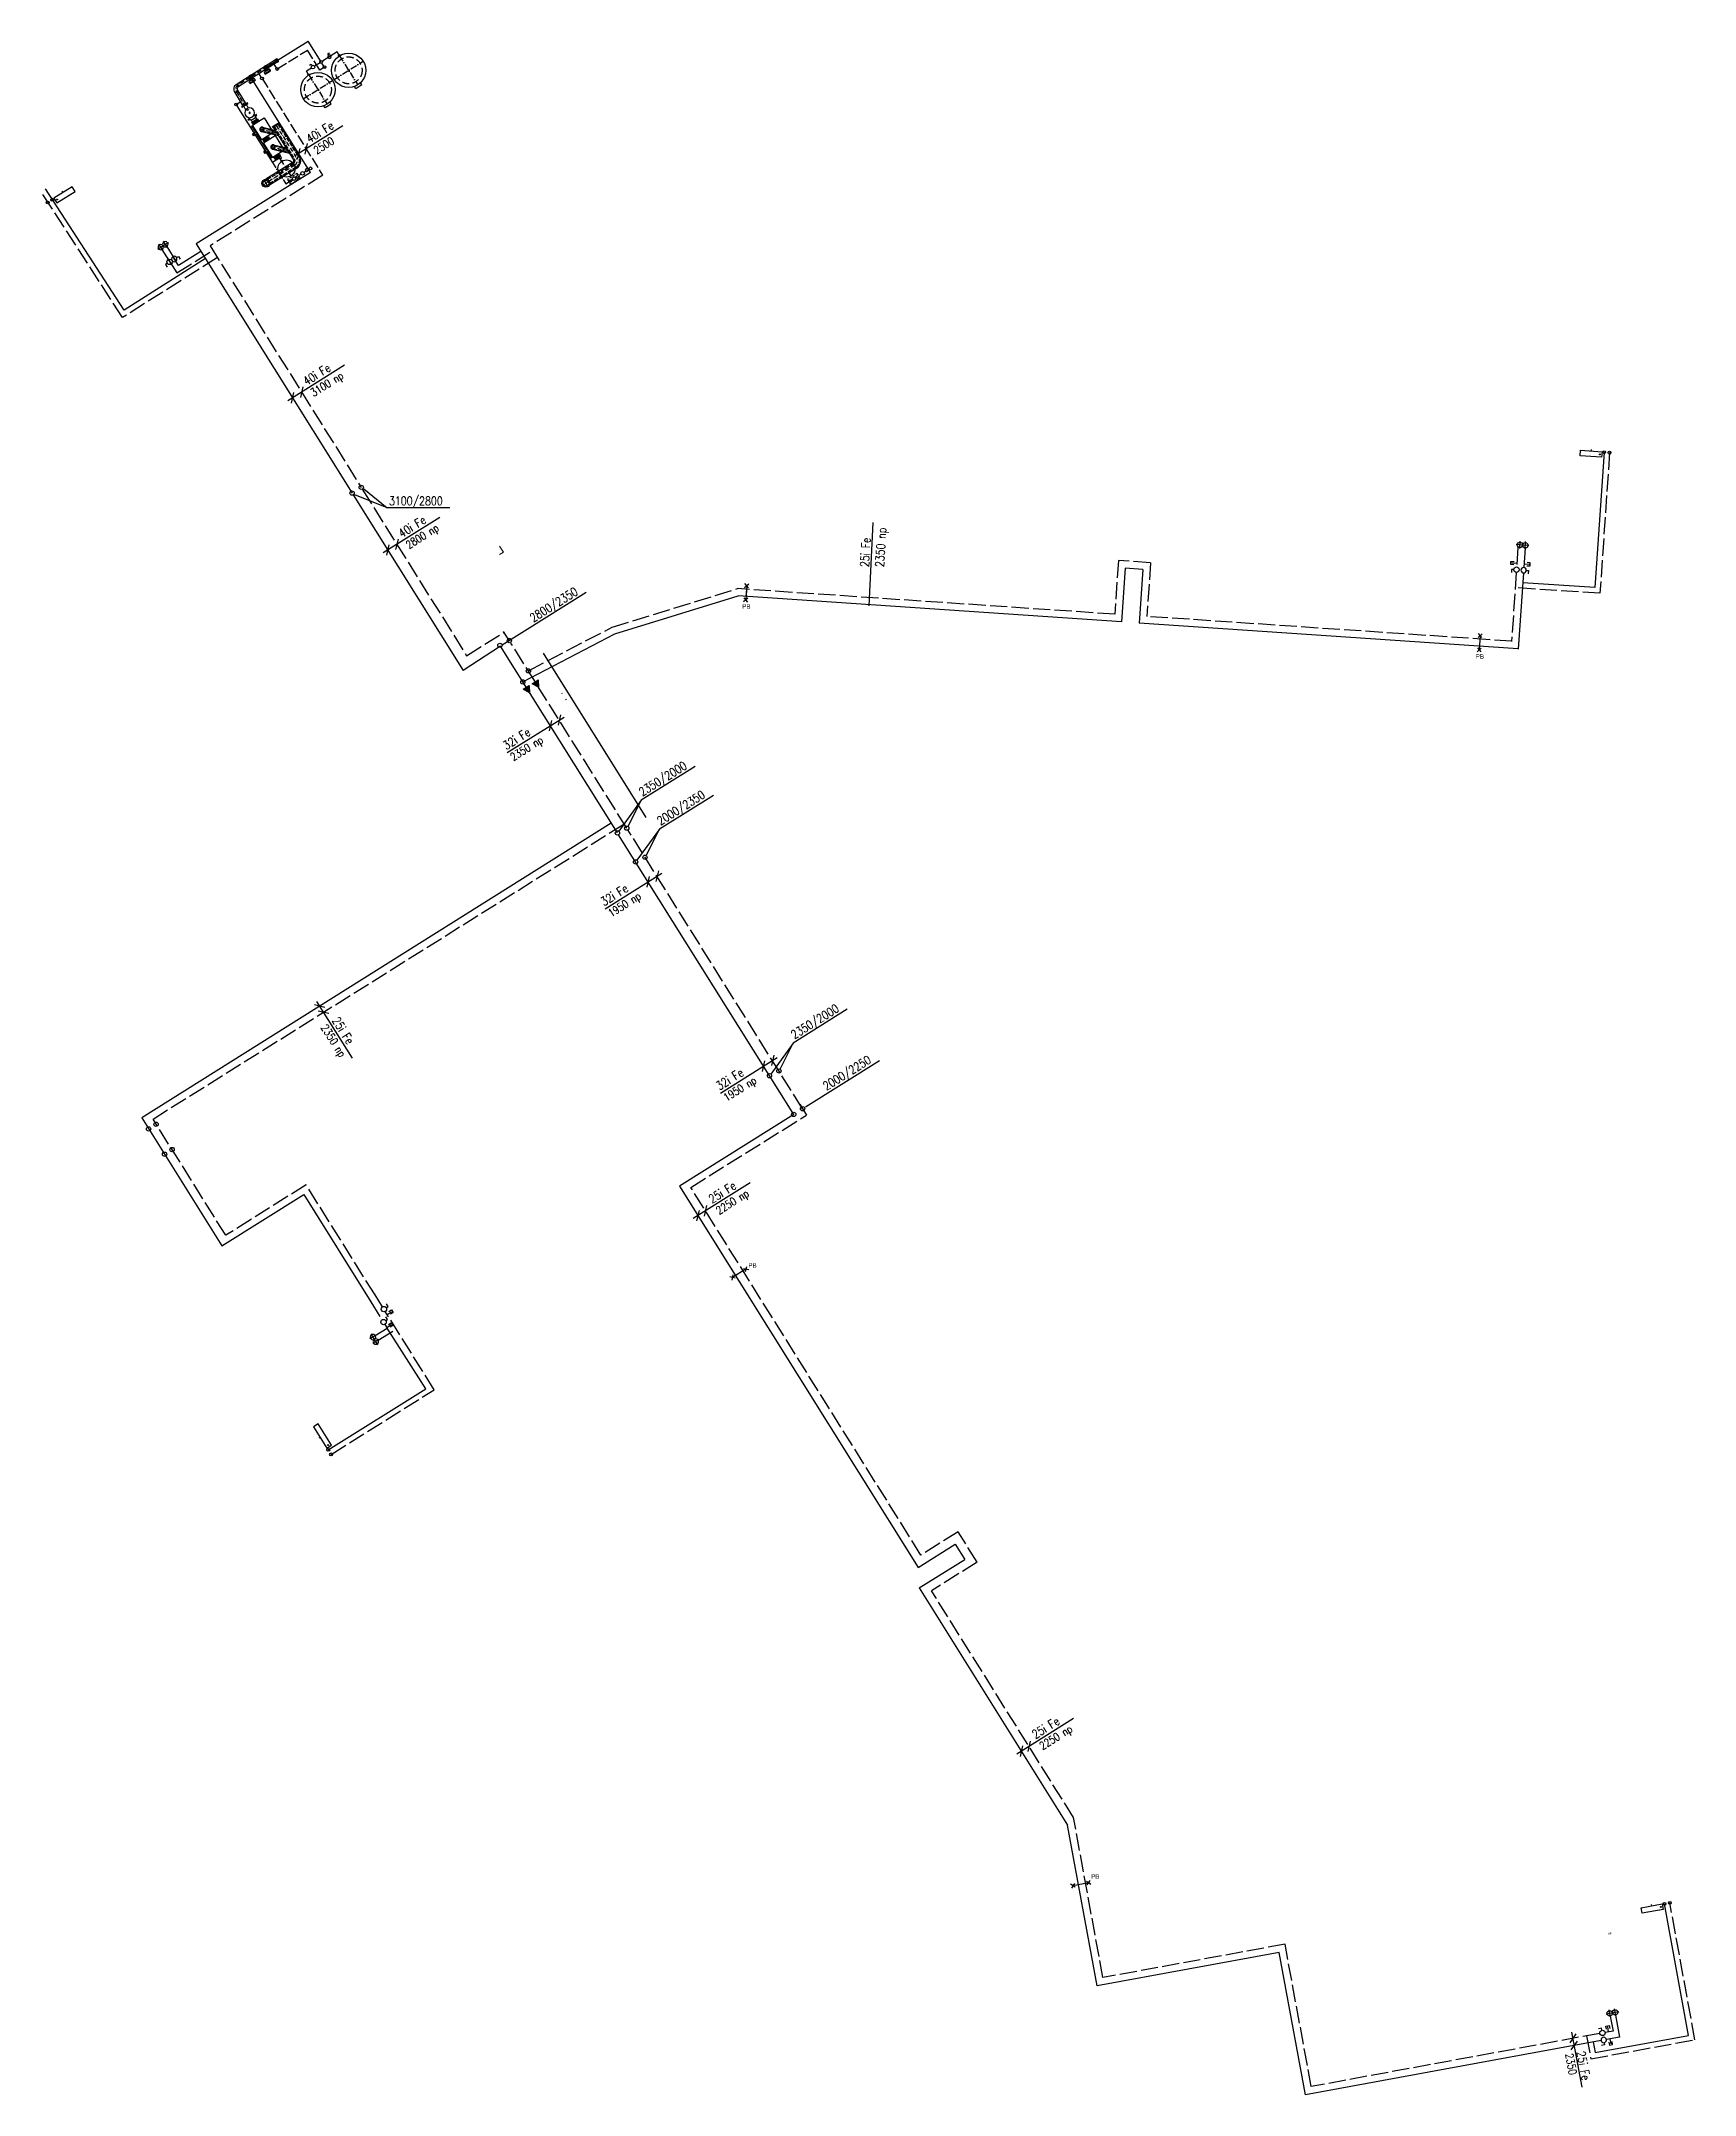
# Model space of a CAD drawing. Header units: millimetres. Extents: x -31076 to 15005, y 8975 to 66189.
import ezdxf
from ezdxf.enums import TextEntityAlignment as Align

# ---------------------------------------------------------------- set-up
doc = ezdxf.new("R2010")
doc.units = ezdxf.units.MM
for name, pattern in [('ACAD_ISO02W100', [15, 12, -3]), ('ACAD_ISO10W100', [18.5, 12, -3, 0.5, -3]), ('ČÁRKOVANÁ', [19.05, 12.7, -6.35])]:
    doc.linetypes.add(name, pattern=pattern)
for name, color, linetype, lineweight in [('-UNDERLAY_A-AREA-____-OTLN', 252, 'Continuous', 25), ('-UNDERLAY_I-WALL-____-OTLN', 252, 'Continuous', 9), ('-UNDERLAY_S-STRS-____-IDEN', 252, 'Continuous', 5)]:
    doc.layers.add(name, color=color, linetype=linetype, lineweight=lineweight)
for name, color, linetype in [('0UT_ARMATURY', 4, 'Continuous'), ('0UT_armatury závitové', 4, 'Continuous'), ('0UT_cerpadla', 4, 'Continuous'), ('0UT_DN_DN', 4, 'Continuous'), ('0UT_DN_kota', 4, 'Continuous'), ('0UT_DN_vyska', 4, 'Continuous'), ('0UT_LOMY_POTRUBI', 4, 'Continuous'), ('0UT_OT', 4, 'Continuous'), ('0UT_PB', 4, 'Continuous'), ('0UT_popis_UT_cara', 4, 'Continuous'), ('0UT_popis_UT_text', 4, 'Continuous'), ('0UT_POTRUBI', 4, 'Continuous'), ('0UT_POTRUBI_2CARA', 4, 'Continuous'), ('0UT_POTRUBI_2CARA_OSY', 4, 'ACAD_ISO10W100'), ('0ut_potrubi_redukce', 4, 'Continuous'), ('0UT_PRIRUBY', 4, 'Continuous'), ('0UT_STOUPACKY_ZNACKY', 4, 'Continuous'), ('0UT_SV', 4, 'ACAD_ISO10W100'), ('0UT_SV_upravena', 4, 'ACAD_ISO10W100'), ('0UT_TECHNOLOGIE', 4, 'Continuous'), ('0UT_VETEV_TUV', 4, 'Continuous'), ('0UT_VKL_BOD', 4, 'Continuous'), ('0UT_větev_T1_OT', 4, 'Continuous'), ('0UT_větev_T2', 4, 'Continuous')]:
    doc.layers.add(name, color=color, linetype=linetype)
doc.styles.add('Arial', font='arial.ttf', dxfattribs={"height": 50})
doc.styles.add('kačenka', font='romans.shx', dxfattribs={"width": 0.6})
doc.styles.add('POPISTELES', font='romans.shx', dxfattribs={"width": 0.8, "height": 100})
doc.styles.add('ROMANS', font='romans.shx', dxfattribs={"width": 0.7})

msp = doc.modelspace()

# ---------------------------------------------------------------- texts
at = {"layer": '-UNDERLAY_S-STRS-____-IDEN', "insert": (12585, 13493), "char_height": 50, "width": 115.84, "attachment_point": 1, "line_spacing_factor": 0.941778, "style": 'Arial'}
msp.add_mtext('UP', dxfattribs=at)
at = {"layer": '0UT_DN_DN', "style": 'ROMANS', "width": 0.8}
for s, rotation, p in [('40i Fe', 32.0612, (-23553, 63274)), ('40i Fe', 32.0612, (-23638, 56522)), ('40i Fe', 32.0612, (-20982, 52283)), ('32i Fe', 32.0612, (-18074, 46374)), ('32i Fe', 32.0612, (-15350, 42024)), ('25i Fe', 302.0612, (-23041, 38870)), ('32i Fe', 32.0612, (-12135, 36891)), ('25i Fe', 32.0612, (-12341, 33741)), ('25i Fe', 32.0612, (-3330, 18825))]:
    msp.add_text(s, height=240, rotation=rotation, dxfattribs=at).set_placement(p, align=Align.BOTTOM_LEFT)
msp.add_text('25i Fe', height=240, rotation=280.4271, dxfattribs=at).set_placement((11708, 10171))
at = {"layer": '0UT_DN_vyska', "style": 'ROMANS', "width": 0.8}
for s, rotation, p in [('2500', 32.0612, (-23395, 63026)), ('3100 np', 32.0612, (-23480, 56274)), ('2800 np', 32.0612, (-20825, 52034)), ('2350 np', 32.0612, (-17917, 46126)), ('1950 np', 32.0612, (-15192, 41775)), ('2350 np', 302.0612, (-23290, 38713)), ('1950 np', 32.0612, (-11977, 36643)), ('2250 np', 32.0612, (-12184, 33492)), ('2250 np', 32.0612, (-3172, 18576)), ('2350', 280.4271, (11391, 10112))]:
    msp.add_text(s, height=220, rotation=rotation, dxfattribs=at).set_placement(p)
at = {"layer": '0UT_PB', "style": 'Arial', "width": 0.8}
for p in [(-11425, 50339), (9013, 48948), (-11253, 31981), (-1702, 14958)]:
    msp.add_text('PB', height=125, dxfattribs=at).set_placement(p, align=Align.BOTTOM_CENTER)
at = {"layer": '0UT_popis_UT_text', "style": 'POPISTELES', "width": 0.8}
msp.add_text('3100/2800', height=240, dxfattribs=at).set_placement((-21382, 53186), align=Align.BOTTOM_LEFT)
for s, rotation, p in [('25i Fe', 86.4639, (-7943, 51524)), ('2350 np', 86.4639, (-7524, 51524)), ('2800/2350', 32.0612, (-17324, 49930)), ('2350/2000', 32.0612, (-14287, 45081)), ('2000/2350', 32.0612, (-13781, 44273)), ('2350/2000', 32.0612, (-10050, 38317)), ('2000/2250', 32.0612, (-9154, 36886))]:
    msp.add_text(s, height=240, rotation=rotation, dxfattribs=at).set_placement(p, align=Align.BOTTOM_LEFT)

# ---------------------------------------------------------------- blocks, each defined once
blk = doc.blocks.new('A$C506974BA')
at = {"layer": '0UT_STOUPACKY_ZNACKY', "color": 8, "ltscale": 10}
for p, q in [((-68, 0), (68, 0)), ((0, 68), (0, -68))]:
    blk.add_line(p, q, dxfattribs=at)
at = {"layer": '0UT_STOUPACKY_ZNACKY', "ltscale": 10}
blk.add_circle((0, 0), 50, dxfattribs=at)
blk = doc.blocks.new('A$7E5810112F26AC')
at = {"layer": '0UT_ARMATURY', "ltscale": 40}
for p, q in [((-50, -50), (-90, -50)), ((-90, -50), (-90, -110))]:
    blk.add_line(p, q, dxfattribs=at)
blk.add_circle((0, -50), 50, dxfattribs=at)
blk = doc.blocks.new('A$7E5810F5D28A')
at = {"layer": '0UT_TECHNOLOGIE', "ltscale": 20}
for p, q in [((-540, -100), (-540, 100)), ((-540, 100), (-469, 100)), ((-540, -100), (-469, -100))]:
    blk.add_line(p, q, dxfattribs=at)
at = {"layer": '0UT_TECHNOLOGIE', "linetype": 'ACAD_ISO10W100', "ltscale": 15}
for p, q in [((480, 0), (-480, 0)), ((0, 480), (0, -480))]:
    blk.add_line(p, q, dxfattribs=at)
at = {"layer": '0UT_TECHNOLOGIE', "color": 7}
for p, q in [((480, 17), (505, 17)), ((505, 0), (505, 17)), ((505, 0), (505, -17)), ((505, 0), (505, -17)), ((480, -17), (505, -17))]:
    blk.add_line(p, q, dxfattribs=at)
at = {"layer": '0UT_TECHNOLOGIE', "ltscale": 20}
blk.add_circle((0, 0), 480, dxfattribs=at)
at = {"layer": '0UT_TECHNOLOGIE', "linetype": 'ČÁRKOVANÁ', "ltscale": 15}
blk.add_circle((0, 0), 375, dxfattribs=at)
at = {"layer": '0UT_TECHNOLOGIE', "style": 'POPISTELES', "width": 0.8}
blk.add_text('Vitocell 750 l', height=5, dxfattribs=at).set_placement((4, 0), align=Align.BOTTOM_LEFT)
blk = doc.blocks.new('A$C48D176CD')
at = {"layer": '0UT_cerpadla'}
for p, q in [((-111, 131), (-110, 144)), ((-111, 131), (-111, 131)), ((-111, 131), (-111, 131)), ((-111, 131), (-111, 131)), ((-110, 144), (68, 144)), ((-108, 87), (-107, 87)), ((-107, 87), (-107, 87)), ((-107, 87), (-107, 87)), ((-107, 87), (-107, 87)), ((-92, 87), (-91, 87)), ((-91, 87), (-89, 87)), ((-68, 43), (-70, 43)), ((-70, 23), (-70, 43)), ((-68, 23), (-70, 23)), ((-68, 43), (-68, 43)), ((-68, 43), (-68, 43)), ((-68, 43), (-66, 43)), ((-68, 43), (-68, 43)), ((-68, 43), (-66, 43)), ((-67, 43), (-68, 43)), ((-68, 23), (-68, 23)), ((-68, 23), (-68, 23)), ((-68, 23), (-66, 23)), ((-68, 23), (-66, 23)), ((-68, 23), (-68, 23)), ((-67, 23), (-68, 23)), ((-67, 43), (-58, 43)), ((-67, 23), (-58, 23)), ((-42, 43), (-66, 43)), ((-66, 43), (-66, 43)), ((-66, 23), (-66, 23)), ((-42, 23), (-66, 23)), ((-58, 43), (-58, 43)), ((-58, 23), (-58, 23)), ((-23, 19), (-57, 19)), ((-57, 19), (-57, 12)), ((-57, 15), (-57, 12)), ((-57, 12), (-57, 12)), ((-57, 12), (-57, 12)), ((-57, 7), (-57, 7)), ((-57, 7), (-57, 7)), ((-57, 7), (-57, 5)), ((-57, 7), (-57, 0)), ((-52, 45), (52, 45)), ((-52, 21), (-21, 21)), ((-44, 76), (-45, 87)), ((-44, 76), (44, 76)), ((-43, 76), (-43, 45)), ((-13, 43), (-42, 43)), ((-19, 23), (-42, 23)), ((-33, 0), (-33, 2)), ((-13, 43), (-13, 43)), ((-13, 43), (-13, 43)), ((-13, 43), (-13, 43)), ((2, 31), (-2, 31)), ((21, 21), (52, 21)), ((57, 19), (23, 19)), ((32, 87), (33, 87)), ((43, 76), (43, 45)), ((44, 76), (45, 87)), ((52, 45), (55, 44)), ((52, 21), (55, 22)), ((56, 36), (56, 42)), ((56, 24), (56, 30)), ((57, 19), (57, 12)), ((57, 15), (57, 12)), ((57, 12), (57, 12)), ((57, 12), (57, 12)), ((57, 7), (57, 7)), ((57, 7), (57, 7)), ((57, 7), (57, 5)), ((57, 7), (57, 0)), ((68, 144), (69, 131)), ((69, 131), (69, 131)), ((-33, 0), (-57, 0)), ((-55, 0), (-57, 0)), ((-55, -2), (-55, 0)), ((-37, -12), (-45, -12)), ((-40, -17), (-40, -12)), ((-40, -12), (-40, -12)), ((-34, -17), (-38, -17)), ((-35, -14), (-37, -12)), ((-35, -17), (-35, -12)), ((-26, -17), (-35, -17)), ((-25, -17), (-35, -17)), ((-34, -22), (-34, -17)), ((-20, -22), (-34, -22)), ((-25, -23), (-34, -22)), ((-29, -23), (-29, -35)), ((0, -35), (-29, -35)), ((-24, -17), (-26, -17)), ((-2, -54), (-2, -54)), ((-2, -54), (-2, -54)), ((29, -35), (0, -35)), ((2, -54), (2, -54)), ((2, -54), (2, -54)), ((34, -22), (20, -22)), ((31, -16), (25, -16)), ((25, -23), (34, -22)), ((29, -23), (29, -35)), ((57, 0), (30, 0)), ((45, -1), (30, -1)), ((31, -16), (31, -17)), ((34, -17), (31, -17)), ((34, -22), (34, -17)), ((34, -17), (50, -17)), ((48, -17), (48, -1)), ((50, -1), (48, -1)), ((50, -17), (48, -17)), ((50, -1), (57, 0)), ((50, -17), (50, -1))]:
    blk.add_line(p, q, dxfattribs=at)
at = {"layer": '0UT_cerpadla', "color": 8}
for p, q in [((-110, 131), (-111, 131)), ((-110, 131), (-110, 131)), ((-110, 131), (-110, 131)), ((-91, 131), (-92, 131))]:
    blk.add_line(p, q, dxfattribs=at)
at = {"layer": '0UT_cerpadla'}
blk.add_circle((0, 0), 29.8, dxfattribs=at)
at = {"layer": '0UT_cerpadla', "color": 251}
blk.add_circle((0, 0), 19.5, dxfattribs=at)
at = {"layer": '0UT_cerpadla'}
for centre, radius, start, end in [((-50, 21), 1.5, 270, 18.557), ((50, 21), 1.5, 161.443, 270), ((54, 42), 2, 0, 70), ((54, 24), 2, 290, 0), ((0, -5), 49, 268.0386, 270.0005), ((0, -5), 49, 269.9995, 271.9614)]:
    blk.add_arc(centre, radius, start, end, dxfattribs=at)
for centre, major_axis, ratio, start_param, end_param in [((0, 18), (-56.7, -5.5), 0.999991, 6.22994, 6.318027), ((0, 2), (-56.7, 5.5), 0.999991, 6.247529, 6.335616), ((-30, 87), (-96.1, 0), 0.00001, 2.648757, 2.652493), ((0, 18), (56.7, -5.5), 0.999991, 6.248344, 6.336431), ((0, 2), (56.7, 5.4), 0.999991, 6.231778, 6.319865), ((-11, -38), (-15.6, 0.1), 0.806112, 0.02425, 0.110033), ((-1, -44), (-21.8, 0.6), 0.449249, 1.265035, 1.557154), ((1, -44), (-21.8, -0.6), 0.449249, 1.584438, 1.876557), ((11, -38), (-15.5, -0.1), 0.808697, 3.030501, 3.116561)]:
    blk.add_ellipse(centre, major_axis=major_axis, ratio=ratio, start_param=start_param, end_param=end_param, dxfattribs=at)
at = {"layer": '0UT_cerpadla', "color": 8}
for points in [[(-111, 131), (-111, 131), (-111, 131), (-110, 131)], [(-109, 131), (-110, 131), (-110, 131), (-110, 131)]]:
    blk.add_open_spline(points, degree=3, dxfattribs=at)
at = {"layer": '0UT_cerpadla'}
for points, degree in [([(-108, 87), (-109, 101), (-110, 116), (-111, 131)], 3), ([(-52, 45), (-52, 45), (-53, 45), (-54, 44), (-54, 44), (-55, 44)], 5), ([(-52, 21), (-53, 21), (-54, 22), (-55, 22)], 3), ([(-30, 7), (-30, 7), (-29, 7), (-29, 8)], 3), ([(-12, 43), (-12, 43), (-12, 42), (-12, 42)], 3), ([(61, 87), (57, 87), (50, 87), (42, 87), (33, 87)], 4), ([(69, 131), (68, 116), (67, 101), (66, 87)], 3), ([(66, 87), (66, 87), (66, 87), (66, 87), (66, 87), (66, 87)], 5), ([(-45, -12), (-45, -12), (-45, -12), (-45, -12)], 3), ([(-39, -12), (-39, -12), (-39, -12), (-39, -12)], 3), ([(-34, -12), (-34, -12), (-35, -12), (-35, -12)], 3), ([(-27, -12), (-29, -12), (-32, -12), (-34, -12)], 3), ([(-26, -39), (-27, -37), (-27, -36), (-27, -35)], 3), ([(-24, -23), (-24, -23), (-24, -23), (-24, -23)], 3), ([(-2, -32), (-2, -32), (-2, -32), (-2, -32)], 3), ([(2, -32), (2, -32), (2, -32), (2, -32)], 3), ([(18, -24), (21, -24), (23, -23), (25, -23)], 3), ([(24, -23), (24, -23), (24, -23), (24, -23)], 3), ([(27, -35), (27, -36), (27, -37), (26, -39)], 3)]:
    blk.add_open_spline(points, degree=degree, dxfattribs=at)
at = {"layer": '0UT_cerpadla', "color": 8}
for points, degree, knots in [([(-110, 131), (-110, 131), (-110, 131), (-109, 131), (-109, 131), (-109, 131), (-109, 131), (-109, 131), (-109, 131), (-109, 131), (-108, 131), (-108, 131), (-108, 131), (-107, 131), (-106, 131), (-105, 131), (-105, 131), (-104, 131), (-103, 131), (-100, 131), (-99, 131), (-97, 131), (-96, 131), (-95, 131), (-95, 131), (-94, 131), (-93, 131), (-93, 131), (-92, 131), (-92, 131)], 3, [0, 0, 0, 0, 0.073696, 0.073696, 0.136784, 0.136784, 0.261881, 0.261881, 0.347705, 0.347705, 0.396612, 0.396612, 0.526707, 0.526707, 0.699406, 0.699406, 0.795605, 0.795605, 0.988034, 0.988034, 1.302648, 1.302648, 1.38408, 1.38408, 1.505345, 1.505345, 1.564031, 1.564031, 1.621354, 1.621354, 1.621354, 1.621354]), ([(-109, 131), (-109, 131), (-109, 131), (-109, 131), (-109, 131), (-109, 131)], 3, [-0.03653617, -0.03653617, -0.03653617, -0.03653617, -0.01826815, -0.01826815, 0, 0, 0, 0]), ([(-94, 131), (-96, 131), (-97, 131), (-101, 131), (-103, 131), (-106, 131), (-107, 131), (-109, 131), (-109, 131), (-109, 131)], 3, [-1.631179, -1.631179, -1.631179, -1.631179, -1.179348, -1.179348, -0.815286, -0.815286, -0.451374, -0.451374, 0, 0, 0, 0]), ([(-92, 131), (-92, 131), (-93, 131), (-93, 131), (-93, 131), (-93, 131), (-94, 131), (-94, 131), (-94, 131), (-94, 131), (-94, 131), (-94, 131)], 5, [0, 0, 0, 0, 0, 0, 1.052787, 1.052787, 1.052787, 1.499553, 1.499553, 1.499553, 1.795463, 1.795463, 1.795463, 1.795463, 1.795463, 1.795463]), ([(-92, 131), (-92, 131), (-92, 131), (-91, 131), (-91, 131), (-91, 131)], 3, [-0.1697494, -0.1697494, -0.1697494, -0.1697494, -0.0848673, -0.0848673, 0, 0, 0, 0]), ([(69, 131), (31, 131), (27, 131), (23, 131), (20, 131), (17, 131), (13, 131), (10, 131), (7, 131), (5, 131), (-5, 131), (-15, 131), (-24, 131), (-32, 131), (-40, 131), (-47, 131), (-61, 131), (-75, 131), (-88, 131), (-89, 131), (-90, 131), (-91, 131)], 3, [0.000024, 0.000024, 0.000024, 0.000024, 12.654038, 12.654038, 12.654038, 23.029878, 23.029878, 23.029878, 32.006437, 32.006437, 32.006437, 61.457706, 61.457706, 61.457706, 84.561033, 84.561033, 84.561033, 125.472818, 125.472818, 125.472818, 127.790128, 127.790128, 127.790128, 127.790128]), ([(-91, 131), (-79, 131), (-67, 131), (-51, 131), (-47, 131), (-38, 131), (-32, 131), (-22, 131), (-16, 131), (-7, 131), (-3, 131), (4, 131), (6, 131), (12, 131), (14, 131), (18, 131), (19, 131), (23, 131), (25, 131), (30, 131), (32, 131), (35, 131)], 3, [-12.719551, -12.719551, -12.719551, -12.719551, -9.179779, -9.179779, -7.984236, -7.984236, -6.394327, -6.394327, -4.805709, -4.805709, -3.610494, -3.610494, -2.711491, -2.711491, -2.03585, -2.03585, -1.528134, -1.528134, -0.765405, -0.765405, -0.000002, -0.000002, -0.000002, -0.000002]), ([(35, 131), (38, 131), (41, 131), (47, 131), (50, 131), (54, 131), (57, 131), (60, 131), (61, 131), (62, 131), (62, 131), (63, 131), (63, 131), (63, 131), (63, 131), (63, 131), (64, 131), (64, 131), (64, 131), (64, 131), (64, 131), (64, 131), (64, 131), (64, 131), (64, 131), (64, 131)], 3, [0, 0, 0, 0, 1.133969, 1.133969, 2.258949, 2.258949, 3.369868, 3.369868, 3.918093, 3.918093, 4.190091, 4.190091, 4.325523, 4.325523, 4.393093, 4.393093, 4.42684, 4.42684, 4.443704, 4.443704, 4.452134, 4.452134, 4.456349, 4.456349, 4.460562, 4.460562, 4.460562, 4.460562]), ([(64, 131), (65, 131), (66, 131), (68, 131), (69, 131), (69, 131), (69, 131), (69, 131)], 3, [-10.055209, -10.055209, -10.055209, -10.055209, -8.975972, -8.975972, -7.882626, -7.882626, -7.257423, -7.257423, -7.257423, -7.257423])]:
    blk.add_open_spline(points, degree=degree, knots=knots, dxfattribs=at)
at = {"layer": '0UT_cerpadla'}
for points, degree, knots in [([(-92, 87), (-93, 87), (-93, 87), (-93, 87), (-94, 87), (-94, 87), (-95, 87), (-96, 87), (-96, 87), (-97, 87), (-99, 87), (-100, 87), (-101, 87), (-103, 87), (-104, 87), (-105, 87), (-106, 87), (-106, 87), (-107, 87), (-107, 87), (-107, 87)], 5, [38.923731, 38.923731, 38.923731, 38.923731, 38.923731, 38.923731, 41.514116, 41.514116, 41.514116, 44.137442, 44.137442, 44.137442, 50.017361, 50.017361, 50.017361, 59.512524, 59.512524, 59.512524, 69.756127, 69.756127, 69.756127, 79.068936, 79.068936, 79.068936, 79.068936, 79.068936, 79.068936]), ([(32, 87), (30, 87), (28, 87), (26, 87), (22, 87), (18, 87), (16, 87), (12, 87), (9, 87), (7, 87), (0, 87), (-8, 87), (-13, 87), (-23, 87), (-34, 87), (-38, 87), (-51, 87), (-64, 87), (-72, 87), (-80, 87), (-89, 87)], 5, [180.736954, 180.736954, 180.736954, 180.736954, 180.736954, 180.736954, 202.705345, 202.705345, 202.705345, 220.718572, 220.718572, 220.718572, 236.302634, 236.302634, 236.302634, 287.432428, 287.432428, 287.432428, 327.541963, 327.541963, 327.541963, 402.59171, 402.59171, 402.59171, 402.59171, 402.59171, 402.59171]), ([(-56, 43), (-56, 43), (-56, 43), (-56, 44), (-55, 44), (-55, 44), (-55, 44), (-55, 44)], 3, [-1.0711989, -1.0711989, -1.0711989, -1.0711989, -1.038574, -1.038574, -0.9643464, -0.9643464, -0.9556717, -0.9556717, -0.9556717, -0.9556717]), ([(-56, 23), (-56, 23), (-56, 23), (-56, 23), (-55, 22), (-55, 22), (-55, 22), (-55, 22)], 3, [0.1154406, 0.1154406, 0.1154406, 0.1154406, 0.1480655, 0.1480655, 0.2222932, 0.2222932, 0.2309678, 0.2309678, 0.2309678, 0.2309678]), ([(-33, 2), (-33, 3), (-33, 3), (-33, 3), (-33, 3), (-32, 4), (-32, 5), (-31, 6), (-30, 6), (-30, 7)], 3, [0, 0, 0, 0, 0.047716, 0.047716, 0.1055466, 0.1055466, 0.2695679, 0.2695679, 0.4245111, 0.4245111, 0.4245111, 0.4245111]), ([(-12, 43), (-12, 43), (-12, 43), (-12, 43), (-12, 43), (-13, 43), (-13, 43), (-13, 43), (-13, 43), (-13, 43)], 3, [0, 0, 0, 0, 0.0107778, 0.0107778, 0.0215553, 0.0215553, 0.03232076, 0.03232076, 0.04308671, 0.04308671, 0.04308671, 0.04308671]), ([(-10, 28), (-9, 30), (-9, 31), (-9, 35), (-9, 37), (-10, 40), (-11, 42), (-13, 43)], 3, [-1.577195, -1.577195, -1.577195, -1.577195, -1.076437, -1.076437, -0.538568, -0.538568, -0.000001, -0.000001, -0.000001, -0.000001]), ([(-13, 43), (-13, 43), (-13, 43), (-13, 43), (-13, 43), (-13, 43), (-13, 43), (-13, 43), (-13, 43), (-13, 43)], 3, [-0.04263618, -0.04263618, -0.04263618, -0.04263618, -0.03197688, -0.03197688, -0.02131805, -0.02131805, -0.01065917, -0.01065917, -0.00000001, -0.00000001, -0.00000001, -0.00000001]), ([(-13, 43), (-12, 42), (-11, 40), (-10, 37), (-9, 35), (-9, 31), (-10, 30), (-10, 28)], 3, [0.000002, 0.000002, 0.000002, 0.000002, 0.539039, 0.539039, 1.076352, 1.076352, 1.592434, 1.592434, 1.592434, 1.592434]), ([(-13, 43), (-13, 43), (-13, 43), (-13, 43), (-13, 43), (-13, 43), (-13, 43), (-13, 43), (-13, 43), (-13, 43)], 3, [-0.04264014, -0.04264014, -0.04264014, -0.04264014, -0.03197437, -0.03197437, -0.02130905, -0.02130905, -0.01065467, -0.01065467, 0, 0, 0, 0]), ([(-13, 43), (-13, 43), (-13, 43), (-13, 43), (-13, 43), (-13, 43), (-13, 43), (-13, 43), (-13, 43), (-13, 43)], 3, [0, 0, 0, 0, 0.01077076, 0.01077076, 0.02154122, 0.02154122, 0.03231143, 0.03231143, 0.04308212, 0.04308212, 0.04308212, 0.04308212]), ([(-13, 43), (-12, 42), (-11, 40), (-9, 37), (-9, 35), (-9, 31), (-9, 30), (-10, 28)], 3, [0, 0, 0, 0, 0.536224, 0.536224, 1.072624, 1.072624, 1.580572, 1.580572, 1.580572, 1.580572]), ([(-12, 42), (-11, 41), (-10, 39), (-9, 36), (-9, 35), (-9, 31), (-9, 30), (-10, 28), (-10, 28), (-10, 28)], 3, [0, 0, 0, 0, 0.473174, 0.473174, 0.947266, 0.947266, 1.421483, 1.421483, 1.440257, 1.440257, 1.440257, 1.440257]), ([(3, 33), (3, 33), (3, 34), (3, 35), (2, 35), (2, 35), (2, 36), (1, 36), (0, 36), (0, 36), (-1, 36), (-2, 36), (-2, 35), (-2, 35), (-3, 35), (-3, 34), (-3, 33), (-3, 33)], 3, [0, 0, 0, 0, 0.1130288, 0.1130288, 0.2260576, 0.2260576, 0.3390864, 0.3390864, 0.4521152, 0.4521152, 0.565144, 0.565144, 0.6781728, 0.6781728, 0.7912016, 0.7912016, 0.9042305, 0.9042305, 0.9042305, 0.9042305]), ([(-3, 33), (-3, 33), (-3, 32), (-3, 32), (-2, 31), (-2, 31), (-2, 30), (-1, 30), (0, 30), (0, 30), (1, 30), (2, 30), (2, 31), (2, 31), (3, 32), (3, 32), (3, 33), (3, 33)], 3, [0.9042305, 0.9042305, 0.9042305, 0.9042305, 1.0172593, 1.0172593, 1.1302881, 1.1302881, 1.2433169, 1.2433169, 1.3563457, 1.3563457, 1.4693745, 1.4693745, 1.5824033, 1.5824033, 1.6954321, 1.6954321, 1.8084609, 1.8084609, 1.8084609, 1.8084609]), ([(56, 36), (56, 36), (56, 36), (56, 36), (56, 35), (56, 35), (56, 35), (56, 34), (56, 33), (56, 33)], 3, [0.4521152, 0.4521152, 0.4521152, 0.4521152, 0.565144, 0.565144, 0.6781728, 0.6781728, 0.7912016, 0.7912016, 0.9042305, 0.9042305, 0.9042305, 0.9042305]), ([(56, 33), (56, 33), (56, 32), (56, 32), (56, 31), (56, 31), (56, 30), (56, 30), (56, 30), (56, 30)], 3, [0.9042305, 0.9042305, 0.9042305, 0.9042305, 1.0172593, 1.0172593, 1.1302881, 1.1302881, 1.2433169, 1.2433169, 1.3563457, 1.3563457, 1.3563457, 1.3563457]), ([(66, 87), (66, 87), (66, 87), (64, 87), (63, 87), (61, 87)], 3, [-2.611577, -2.611577, -2.611577, -2.611577, -1.305789, -1.305789, 0, 0, 0, 0]), ([(-55, 0), (-55, 0), (-54, 0), (-52, 0), (-50, 0), (-44, 0), (-42, 0), (-37, 0), (-35, 0), (-33, 0)], 3, [-5.124102, -5.124102, -5.124102, -5.124102, -4.021283, -4.021283, -2.211077, -2.211077, -0.908452, -0.908452, -0.000001, -0.000001, -0.000001, -0.000001]), ([(-45, -12), (-45, -12), (-45, -12), (-45, -12), (-45, -12), (-45, -12), (-46, -12), (-46, -12), (-46, -12), (-46, -12), (-47, -12), (-47, -12), (-47, -12), (-48, -11), (-49, -11), (-50, -10), (-51, -10), (-52, -8), (-53, -7), (-54, -5), (-54, -4), (-55, -3), (-55, -2), (-55, -2)], 3, [0, 0, 0, 0, 0.097365, 0.097365, 0.147236, 0.147236, 0.190374, 0.190374, 0.250095, 0.250095, 0.310791, 0.310791, 0.410027, 0.410027, 0.5976, 0.5976, 0.888115, 0.888115, 1.205554, 1.205554, 1.524166, 1.524166, 1.670919, 1.670919, 1.670919, 1.670919]), ([(-38, -17), (-38, -17), (-39, -17), (-39, -17), (-39, -17), (-40, -17), (-40, -17), (-40, -17)], 3, [-0.9464017, -0.9464017, -0.9464017, -0.9464017, -0.8280898, -0.8280898, -0.7097778, -0.7097778, -0.6311225, -0.6311225, -0.6311225, -0.6311225]), ([(-35, -12), (-35, -12), (-35, -12), (-36, -12), (-36, -12), (-37, -12), (-37, -12), (-37, -12)], 3, [-2.910986, -2.910986, -2.910986, -2.910986, -2.843582, -2.843582, -2.176255, -2.176255, -1.775306, -1.775306, -1.775306, -1.775306]), ([(-8, -53), (-11, -53), (-13, -52), (-16, -51), (-19, -50), (-22, -48), (-23, -47), (-24, -45), (-25, -43), (-26, -42), (-26, -41), (-26, -40)], 5, [75.737459, 75.737459, 75.737459, 75.737459, 75.737459, 75.737459, 84.003498, 84.003498, 84.003498, 88.136517, 88.136517, 88.136517, 92.269537, 92.269537, 92.269537, 92.269537, 92.269537, 92.269537]), ([(-18, -24), (-21, -24), (-23, -23), (-24, -23), (-24, -23), (-25, -23)], 3, [0.156874, 0.156874, 0.156874, 0.156874, 1.252622, 1.252622, 1.291832, 1.291832, 1.291832, 1.291832]), ([(-17, -25), (-17, -25), (-17, -25), (-16, -26), (-16, -27), (-15, -28), (-14, -29), (-13, -30), (-12, -30), (-10, -31), (-9, -31), (-8, -32)], 3, [0.092886, 0.092886, 0.092886, 0.092886, 0.195787, 0.195787, 0.414271, 0.414271, 0.752501, 0.752501, 1.072591, 1.072591, 1.381523, 1.381523, 1.381523, 1.381523]), ([(-8, -32), (-7, -32), (-6, -32), (-4, -32), (-3, -32), (-2, -32)], 3, [0, 0, 0, 0, 0.337514, 0.337514, 0.670308, 0.670308, 0.670308, 0.670308]), ([(-2, -32), (-2, -32), (-2, -32), (-2, -32), (-2, -32), (-2, -32)], 3, [0, 0, 0, 0, 0.001973185, 0.001973185, 0.005164924, 0.005164924, 0.005164924, 0.005164924]), ([(-2, -32), (-2, -32), (-1, -32), (-1, -32), (0, -32), (0, -32)], 3, [0, 0, 0, 0, 0.0902817, 0.0902817, 0.1806125, 0.1806125, 0.1806125, 0.1806125]), ([(2, -32), (2, -32), (1, -32), (1, -32), (0, -32), (0, -32)], 3, [-0.1806041, -0.1806041, -0.1806041, -0.1806041, -0.0903265, -0.0903265, 0, 0, 0, 0]), ([(8, -32), (7, -32), (6, -32), (4, -32), (3, -32), (2, -32)], 3, [-0.6727624, -0.6727624, -0.6727624, -0.6727624, -0.3340131, -0.3340131, -0.0000002, -0.0000002, -0.0000002, -0.0000002]), ([(2, -32), (2, -32), (2, -32), (2, -32), (2, -32), (2, -32)], 3, [-0.003256231, -0.003256231, -0.003256231, -0.003256231, -0.002015467, -0.002015467, 0, 0, 0, 0]), ([(8, -32), (9, -31), (10, -31), (12, -30), (13, -30), (14, -29), (15, -28), (16, -27), (16, -26), (17, -25), (17, -25), (17, -25)], 3, [0, 0, 0, 0, 0.31158, 0.31158, 0.634415, 0.634415, 0.975513, 0.975513, 1.195845, 1.195845, 1.299615, 1.299615, 1.299615, 1.299615]), ([(26, -40), (26, -42), (25, -44), (24, -45), (23, -47), (22, -48), (20, -49), (17, -51), (12, -52), (8, -53)], 3, [143.096887, 143.096887, 143.096887, 143.096887, 147.229912, 147.229912, 147.229912, 151.362938, 151.362938, 151.362938, 159.628988, 159.628988, 159.628988, 159.628988]), ([(45, -1), (42, -4), (39, -7), (37, -9), (34, -12), (32, -15), (32, -15), (31, -15), (31, -16)], 5, [0, 0, 0, 0, 0, 0, 28.399017, 28.399017, 28.399017, 30.627542, 30.627542, 30.627542, 30.627542, 30.627542, 30.627542])]:
    blk.add_open_spline(points, degree=degree, knots=knots, dxfattribs=at)
for points, weights in [([(31, -17), (38, -17), (48, -17)], [1.38380072039, 1.23005690988, 1.04780471135]), ([(48, -1), (46, -1), (45, -1)], [1.46769758013, 1.5104979856, 1.55217594199])]:
    blk.add_rational_spline(points, weights, degree=2, dxfattribs=at)
at = {"layer": '0UT_cerpadla', "color": 3, "style": 'Arial', "width": 0.8}
blk.add_text('MAGNA1 32-100', height=5, dxfattribs=at).set_placement((0, 45), align=Align.BOTTOM_CENTER)
blk = doc.blocks.new('A$C09B05375')
at = {"layer": '0UT_TECHNOLOGIE'}
blk.add_lwpolyline([(0, 0), (480, 0), (480, 380), (0, 380)], close=True, dxfattribs=at)
at = {"layer": '0UT_TECHNOLOGIE', "color": 251}
for radius in [62.5, 40]:
    blk.add_circle((240, 220), radius, dxfattribs=at)
at = {"layer": '0UT_TECHNOLOGIE', "color": 3, "style": 'kačenka', "width": 0.8}
blk.add_text('VIESSMANN VITODES 200-W, P= 10,9-45 kW (80/60°C)', height=2, dxfattribs=at).set_placement((3, 0), align=Align.BOTTOM_LEFT)
blk = doc.blocks.new('A$7E5812FB25E')
at = {"layer": '0UT_TECHNOLOGIE', "lineweight": 20}
for p, q in [((0, 85), (0, -60)), ((0, 85), (0, -85)), ((0, 85), (10, 85)), ((10, 85), (10, -85)), ((117, 45), (10, 45)), ((0, -85), (10, -85)), ((117, -45), (10, -45))]:
    blk.add_line(p, q, dxfattribs=at)
at = {"layer": '0UT_TECHNOLOGIE'}
for p, q in [((433, 85), (353, 85)), ((381, 85), (381, 127)), ((381, 127), (405, 127)), ((393, 135), (384, 135)), ((384, 135), (384, 127)), ((393, 135), (402, 135)), ((402, 135), (402, 127)), ((405, 85), (405, 127)), ((488, 75), (443, 75)), ((443, 75), (443, -75)), ((488, 75), (580, 75)), ((508, 80), (502, 80)), ((502, 80), (502, 70)), ((502, 75), (502, 80)), ((502, 77), (508, 77)), ((502, 72), (508, 72)), ((502, 70), (508, 70)), ((506, 58), (508, 62)), ((508, 58), (506, 58)), ((506, 58), (506, 0)), ((508, -91), (508, 90)), ((530, 90), (508, 90)), ((508, 90), (508, 18)), ((530, 75), (508, 75)), ((530, 60), (509, 60)), ((530, 45), (509, 45)), ((530, 75), (530, 90)), ((530, 90), (545, 90)), ((530, 75), (530, 90)), ((530, 75), (530, 90)), ((530, 75), (530, 90)), ((546, 82), (530, 82)), ((530, -76), (530, 75)), ((530, -76), (530, 75)), ((546, 68), (530, 68)), ((547, 29), (530, 29)), ((545, 90), (547, -1)), ((555, 79), (546, 79)), ((556, 61), (546, 61)), ((555, 75), (555, 79)), ((555, 75), (558, -1)), ((591, 153), (791, 153)), ((591, 153), (591, 112)), ((850, 243), (791, 243)), ((791, 129), (791, 243)), ((791, 129), (850, 129)), ((850, 129), (850, 243)), ((850, 153), (1371, 153)), ((1060, 75), (1095, 75)), ((1085, 75), (1083, -1)), ((1085, 75), (1085, 79)), ((1085, 79), (1095, 79)), ((1085, 61), (1095, 61)), ((1095, 90), (1094, -1)), ((1094, 29), (1127, 29)), ((1095, 90), (1125, 90)), ((1095, 82), (1110, 82)), ((1095, 68), (1110, 68)), ((1110, 75), (1110, 90)), ((1110, 75), (1110, 90)), ((1126, 82), (1110, 82)), ((1110, -76), (1110, 75)), ((1126, 68), (1110, 68)), ((1125, 90), (1127, -1)), ((1135, 79), (1126, 79)), ((1126, 75), (1160, 75)), ((1136, 61), (1126, 61)), ((1135, 75), (1135, 79)), ((1135, 78), (1138, 78)), ((1135, 75), (1138, -1)), ((1138, 71), (1136, 71)), ((1138, 78), (1138, 75)), ((1138, 75), (1138, 71)), ((1371, 129), (1371, 243)), ((1371, 243), (1430, 243)), ((1371, 129), (1430, 129)), ((1430, 129), (1430, 243)), ((1430, 153), (1630, 153)), ((1630, 153), (1630, 112)), ((1640, 75), (1665, 75)), ((1665, 75), (1663, -1)), ((1665, 75), (1665, 79)), ((1665, 79), (1675, 79)), ((1665, 61), (1675, 61)), ((1675, 90), (1674, -1)), ((1674, 29), (1690, 29)), ((1690, 90), (1675, 90)), ((1675, 82), (1690, 81)), ((1675, 68), (1690, 68)), ((1690, 75), (1690, 90)), ((1690, 75), (1690, 90)), ((1690, 75), (1690, 90)), ((1690, 75), (1690, 90)), ((1690, 90), (1712, 90)), ((1690, -76), (1690, 75)), ((1690, 75), (1712, 75)), ((1690, -76), (1690, 75)), ((1690, 60), (1712, 60)), ((1690, 45), (1712, 45)), ((1712, -91), (1712, 90)), ((1712, 90), (1712, 18)), ((1712, 80), (1718, 80)), ((1718, 77), (1712, 77)), ((1718, 70), (1712, 70)), ((1714, 58), (1712, 62)), ((1712, 58), (1714, 58)), ((1719, 72), (1713, 72)), ((1714, 58), (1714, -1)), ((1718, 80), (1718, 70)), ((1718, 75), (1718, 80)), ((433, -85), (353, -85)), ((381, -85), (381, -127)), ((381, -127), (405, -127)), ((384, -135), (384, -127)), ((393, -135), (384, -135)), ((393, -135), (402, -135)), ((402, -135), (402, -127)), ((405, -85), (405, -127)), ((508, -76), (443, -76)), ((502, -81), (502, -71)), ((502, -71), (508, -71)), ((502, -73), (508, -73)), ((502, -78), (508, -78)), ((508, -81), (502, -81)), ((506, -59), (506, 0)), ((508, -59), (506, -59)), ((506, -59), (508, -63)), ((508, -76), (546, -76)), ((508, -83), (546, -83)), ((530, -91), (508, -91)), ((530, -46), (509, -46)), ((530, -61), (509, -61)), ((547, -30), (530, -30)), ((556, -69), (530, -69)), ((530, -76), (530, -91)), ((530, -76), (530, -91)), ((530, -76), (530, -91)), ((530, -76), (530, -91)), ((554, -91), (535, -91)), ((545, -91), (547, -1)), ((556, -63), (546, -62)), ((546, -76), (580, -76)), ((546, -83), (580, -83)), ((556, -76), (554, -91)), ((555, -76), (558, -1)), ((1060, -76), (1095, -76)), ((1060, -76), (1095, -76)), ((1085, -76), (1083, -1)), ((1085, -63), (1095, -62)), ((1085, -69), (1110, -69)), ((1085, -76), (1087, -91)), ((1087, -91), (1105, -91)), ((1095, -91), (1094, -1)), ((1094, -30), (1127, -30)), ((1126, -83), (1095, -83)), ((1126, -69), (1110, -69)), ((1110, -76), (1110, -91)), ((1110, -76), (1110, -91)), ((1110, -91), (1135, -91)), ((1125, -91), (1127, -1)), ((1136, -63), (1126, -62)), ((1126, -76), (1160, -76)), ((1135, -91), (1138, -1)), ((1135, -79), (1138, -79)), ((1138, -72), (1136, -72)), ((1138, -76), (1138, -72)), ((1138, -79), (1138, -76)), ((1640, -1), (1690, -1)), ((1640, -76), (1696, -76)), ((1640, -76), (1712, -76)), ((1665, -76), (1663, -1)), ((1665, -63), (1675, -62)), ((1665, -69), (1690, -69)), ((1665, -76), (1667, -91)), ((1667, -91), (1685, -91)), ((1675, -91), (1674, -1)), ((1674, -30), (1690, -30)), ((1690, -91), (1685, -91)), ((1690, -46), (1712, -46)), ((1690, -61), (1712, -61)), ((1690, -76), (1690, -91)), ((1690, -76), (1690, -91)), ((1690, -76), (1690, -91)), ((1690, -76), (1690, -91)), ((1690, -91), (1712, -91)), ((1712, -59), (1714, -59)), ((1714, -59), (1712, -63)), ((1718, -71), (1712, -71)), ((1718, -78), (1712, -78)), ((1712, -81), (1718, -81)), ((1719, -73), (1713, -73)), ((1714, -59), (1714, -1)), ((1718, -81), (1718, -71))]:
    blk.add_line(p, q, dxfattribs=at)
at = {"layer": '0UT_TECHNOLOGIE', "lineweight": 25}
for p, q in [((508, -91), (580, -91)), ((508, -91), (580, -91)), ((530, 0), (580, -1)), ((530, -91), (535, -91)), ((547, -1), (580, -1)), ((1060, -1), (1094, -1)), ((1110, -91), (1105, -91)), ((1127, -1), (1160, -1))]:
    blk.add_line(p, q, dxfattribs=at)
at = {"layer": '0UT_TECHNOLOGIE'}
blk.add_lwpolyline([(161, -13), (168, 3), (155, 14), (141, 6), (144, -11)], close=True, dxfattribs=at)
for centre, radius in [((247, 0), 136), ((247, 0), 15), ((820, 219), 17.8), ((1400, 219), 17.8)]:
    blk.add_circle(centre, radius, dxfattribs=at)
for centre, start, end in [((433, 75), 0, 90.1524), ((433, -75), 269.8476, 0)]:
    blk.add_arc(centre, 10, start, end, dxfattribs=at)
for p in [(580, -268), (1160, -268)]:
    blk.add_blockref('A$C09B05375', p, dxfattribs=at)

# ---------------------------------------------------------------- hatches: boundary and pattern name
at = {"layer": '0UT_OT'}
for points in [[(-30619, 61782, -1), (-30641, 61768, -1)], [(12343, 54675, 1), (12368, 54673, 1)], [(-23085, 27090, -1), (-23072, 27068, -1)], [(14042, 14208, 1), (14067, 14213, 1)]]:
    msp.add_hatch(color=256, dxfattribs=at).paths.add_polyline_path(points)
at = {"layer": '0ut_potrubi_redukce'}
h = msp.add_hatch(color=256, dxfattribs=at)
h.paths.add_polyline_path([(-17472, 48241), (-17558, 48187), (-17465, 48037)])
h.paths.add_polyline_path([(-17558, 48187), (-17644, 48133), (-17465, 48037)])
h = msp.add_hatch(color=256, dxfattribs=at)
h.paths.add_polyline_path([(-17224, 48396), (-17310, 48342), (-17217, 48193)])
h.paths.add_polyline_path([(-17310, 48342), (-17397, 48288), (-17217, 48193)])

# ---------------------------------------------------------------- linework, layer by layer
at = {"layer": '-UNDERLAY_A-AREA-____-OTLN'}
msp.add_line((-14213, 44561), (-17078, 49134), dxfattribs=at)
at = {"layer": '-UNDERLAY_I-WALL-____-OTLN'}
for p, q in [((-18299, 52119), (-18193, 51950)), ((-18299, 51883), (-18193, 51950)), ((-16545, 48027), (-16572, 48010)), ((-16466, 47841), (-16436, 47860))]:
    msp.add_line(p, q, dxfattribs=at)
at = {"layer": '0UT_ARMATURY'}
for p, q in [((10044, 51638), (9901, 51647)), ((10244, 51624), (10388, 51614)), ((-21441, 30356), (-21319, 30433)), ((-21432, 30716), (-21309, 30792)), ((12601, 10733), (12575, 10874)), ((12637, 10536), (12663, 10394))]:
    msp.add_line(p, q, dxfattribs=at)
for points in [[(9960, 51598), (9871, 51604), (9877, 51694), (9967, 51688)], [(10322, 51574), (10411, 51568), (10418, 51657), (10328, 51663)], [(-21397, 30437), (-21320, 30485), (-21273, 30409), (-21349, 30361)], [(-21386, 30797), (-21310, 30844), (-21263, 30767), (-21339, 30720)], [(12542, 10804), (12525, 10893), (12614, 10909), (12630, 10821)], [(12607, 10448), (12624, 10360), (12712, 10376), (12696, 10465)]]:
    msp.add_lwpolyline(points, dxfattribs=at)
at = {"layer": '0UT_armatury závitové'}
for p in [(-23672, 62637), (-23695, 62599)]:
    msp.add_line(p, (-23706, 62616), dxfattribs=at)
msp.add_circle((-23679, 62573), 30, dxfattribs=at)
at = {"layer": '0UT_DN_kota', "ltscale": 10}
for p, q in [((-22664, 63831), (-23990, 63000)), ((-23870, 63200), (-23938, 62908)), ((-23659, 63333), (-23726, 63041)), ((-22619, 57160), (-24201, 56169)), ((-24039, 56396), (-24106, 56104)), ((-23785, 56556), (-23852, 56263)), ((-19964, 52921), (-21546, 51930)), ((-21383, 52157), (-21450, 51864)), ((-21129, 52316), (-21196, 52024)), ((-18085, 46368), (-16503, 47359)), ((-16855, 47263), (-16922, 46971)), ((-16601, 47423), (-16668, 47130)), ((-15360, 42018), (-13778, 43009)), ((-14130, 42913), (-14197, 42621)), ((-13876, 43072), (-13943, 42780)), ((-23167, 39271), (-23459, 39338)), ((-22403, 37852), (-23394, 39434)), ((-23061, 39102), (-23353, 39169)), ((-12145, 36885), (-10563, 37876)), ((-10915, 37780), (-10982, 37488)), ((-10661, 37940), (-10728, 37647)), ((-11323, 34379), (-12905, 33388)), ((-12742, 33615), (-12810, 33323)), ((-12531, 33748), (-12598, 33456)), ((-2311, 19463), (-3893, 18472)), ((-3731, 18699), (-3798, 18407)), ((-3519, 18832), (-3586, 18539)), ((11525, 10427), (11695, 10674)), ((11561, 10230), (11731, 10477)), ((11860, 9193), (11577, 10726))]:
    msp.add_line(p, q, dxfattribs=at)
at = {"layer": '0UT_LOMY_POTRUBI', "ltscale": 10}
for centre, radius in [((-25238, 65184), 40), ((-24814, 65449), 40), ((-24496, 65413), 40), ((-23270, 65608), 40), ((-23178, 65460), 40), ((-24920, 65147), 40), ((-25640, 64423), 40), ((-24425, 62935), 40), ((-23569, 62642), 40), ((-30763, 61770), 40), ((-30890, 61691), 40), ((12476, 54734), 40), ((12625, 54723), 40), ((-22156, 53757), 60), ((-22411, 53597), 60), ((-18290, 49356), 60), ((-18029, 49488), 60), ((-17499, 48643), 60), ((-17653, 48338), 60), ((-15017, 44130), 60), ((-14756, 44263), 60), ((-14249, 43454), 60), ((-14511, 43322), 60), ((-10780, 37366), 60), ((-10518, 37498), 60), ((-27870, 36016), 60), ((-10106, 36290), 60), ((-9859, 36445), 60), ((-28079, 35885), 60), ((-27635, 35181), 60), ((-27426, 35311), 60), ((-23074, 26945), 40), ((-22995, 26818), 40), ((14156, 14298), 40), ((14304, 14325), 40)]:
    msp.add_circle(centre, radius, dxfattribs=at)
at = {"layer": '0UT_OT'}
for points in [[(-30210, 62130), (-30718, 61811), (-30636, 61680), (-30127, 61998)], [(11818, 54788), (12416, 54748), (12406, 54593), (11807, 54634)], [(-23486, 27584), (-23115, 26991), (-22983, 27073), (-23355, 27666)], [(13505, 14188), (14095, 14297), (14123, 14144), (13533, 14036)]]:
    msp.add_lwpolyline(points, close=True, dxfattribs=at)
for centre in [(-30630, 61775), (12356, 54674), (-23078, 27079), (14055, 14211)]:
    msp.add_circle(centre, 12.8, dxfattribs=at)
at = {"layer": '0UT_PB'}
for p, q in [((-11473, 50969), (-11360, 51067)), ((-11367, 50961), (-11466, 51074)), ((-11416, 51018), (-11444, 50619)), ((-11387, 50668), (-11500, 50569)), ((-11493, 50675), (-11394, 50562)), ((-11423, 50918), (-11437, 50719)), ((9051, 49278), (8938, 49179)), ((8945, 49285), (9044, 49172)), ((8965, 49578), (9078, 49677)), ((9071, 49571), (8973, 49684)), ((9022, 49627), (8995, 49228)), ((9015, 49528), (9002, 49328)), ((-11449, 31910), (-11415, 32056)), ((-11740, 31727), (-11886, 31761)), ((-11797, 31817), (-11830, 31671)), ((-11432, 31983), (-11813, 31744)), ((-11517, 31930), (-11729, 31797)), ((-11505, 31999), (-11359, 31966)), ((-1885, 14887), (-2327, 14800)), ((-1947, 14929), (-1823, 14845)), ((-1927, 14825), (-1843, 14949)), ((-2264, 14758), (-2389, 14842)), ((-2285, 14863), (-2369, 14738))]:
    msp.add_line(p, q, dxfattribs=at)
at = {"layer": '0UT_popis_UT_cara', "linetype": 'ByBlock'}
for p, q in [((-21429, 53186), (-22331, 53552)), ((-22085, 53713), (-21429, 53186)), ((-19685, 53186), (-21429, 53186)), ((-7898, 52776), (-8009, 50456)), ((-15886, 50831), (-18231, 49362)), ((-12849, 45982), (-14353, 45040)), ((-14353, 45040), (-14982, 44179)), ((-14720, 44311), (-14353, 45040)), ((-12343, 45174), (-13847, 44232)), ((-13847, 44232), (-14476, 43370)), ((-14213, 43502), (-13847, 44232)), ((-8612, 39218), (-10116, 38276)), ((-10116, 38276), (-10745, 37414)), ((-10483, 37546), (-10116, 38276)), ((-7716, 37786), (-9779, 36494))]:
    msp.add_line(p, q, dxfattribs=at)
at = {"layer": '0UT_POTRUBI', "linetype": 'ACAD_ISO02W100', "ltscale": 25}
msp.add_line((-24941, 65181), (-25002, 65279), dxfattribs=at)
at = {"layer": '0UT_POTRUBI'}
for p, q in [((-25640, 64423), (-25514, 64502)), ((-25619, 64389), (-24628, 62807)), ((-24425, 62935), (-24628, 62807)), ((-24382, 62867), (-24403, 62901))]:
    msp.add_line(p, q, dxfattribs=at)
at = {"layer": '0UT_POTRUBI_2CARA'}
for points in [[(-24541, 65673), (-24541, 65673), (-24541, 65673), (-24494, 65597), (-24494, 65597), (-24494, 65597), (-25567, 64925), (-25567, 64925), (-25567, 64925), (-25615, 65000), (-25615, 65000), (-25615, 65000), (-24541, 65673)], [(-25671, 64754), (-25671, 64754), (-25671, 64754), (-25596, 64801), (-25596, 64801), (-25596, 64801), (-25385, 64465), (-25385, 64465), (-25385, 64465), (-25461, 64417), (-25461, 64417), (-25461, 64417), (-25671, 64754)]]:
    msp.add_lwpolyline(points, dxfattribs=at)
for points in [[(-24517, 65688), (-24541, 65673), (-24541, 65673), (-24541, 65673), (-24494, 65597), (-24494, 65597), (-24494, 65597), (-24469, 65613, 0.300966), (-24462, 65629, 0.209254), (-24499, 65688, 0.119352), (-24506, 65691, 0.175316), (-24517, 65688, 0.175316)], [(-25615, 65000), (-25615, 65000), (-25615, 65000), (-25615, 65000), (-25567, 64925), (-25567, 64925), (-25567, 64925), (-25568, 64925, 0.414214), (-25596, 64802), (-25596, 64801), (-25596, 64801), (-25596, 64801), (-25671, 64754), (-25671, 64754), (-25671, 64754), (-25672, 64755, -0.414214), (-25615, 65000, -0.414214)]]:
    msp.add_lwpolyline(points, format="xyb", dxfattribs=at)
at = {"layer": '0UT_POTRUBI_2CARA_OSY', "ltscale": 10}
for p, q in [((-24474, 65662), (-25583, 64968)), ((-25634, 64777), (-25423, 64441))]:
    msp.add_line(p, q, dxfattribs=at)
msp.add_lwpolyline([(-25592, 64962, 0.414214), (-25634, 64778, 0.414214)], format="xyb", dxfattribs=at)
at = {"layer": '0ut_potrubi_redukce'}
for points in [[(-17644, 48133), (-17472, 48241), (-17465, 48037), (-17644, 48133)], [(-17397, 48288), (-17224, 48396), (-17217, 48193), (-17397, 48288)]]:
    msp.add_lwpolyline(points, dxfattribs=at)
at = {"layer": '0UT_PRIRUBY'}
msp.add_lwpolyline([(-25381, 64458), (-25385, 64465), (-25385, 64465), (-25385, 64465), (-25461, 64417), (-25461, 64417), (-25461, 64417), (-25456, 64411), (-25451, 64388), (-25362, 64443), (-25490, 64364), (-25479, 64347), (-25479, 64347), (-25434, 64375), (-25359, 64422), (-25314, 64450), (-25314, 64450), (-25324, 64467), (-25362, 64443), (-25381, 64458)], dxfattribs=at)
at = {"layer": '0UT_SV', "ltscale": 5}
for p, q in [((-23832, 62478), (-23905, 62432)), ((-23705, 62557), (-23747, 62531)), ((-23654, 62589), (-23603, 62621))]:
    msp.add_line(p, q, dxfattribs=at)
at = {"layer": '0UT_SV_upravena', "ltscale": 15}
for p, q in [((-24628, 62807), (-24255, 62212)), ((-24255, 62212), (-24152, 62277))]:
    msp.add_line(p, q, dxfattribs=at)
at = {"layer": '0UT_SV_upravena', "ltscale": 5}
for p, q in [((-23955, 62400), (-23972, 62390)), ((-24086, 62318), (-24103, 62308))]:
    msp.add_line(p, q, dxfattribs=at)
at = {"layer": '0UT_TECHNOLOGIE', "linetype": 'ACAD_ISO10W100', "ltscale": 10}
for p, q in [((-24981, 63743), (-24512, 63635)), ((-24528, 63840), (-23959, 62931)), ((-24673, 63250), (-24203, 63142)), ((-24005, 62731), (-24715, 62287)), ((-24442, 62511), (-24035, 62765)), ((-24111, 62435), (-24366, 62841))]:
    msp.add_line(p, q, dxfattribs=at)
at = {"layer": '0UT_TECHNOLOGIE'}
for p, q in [((-24935, 63668), (-24465, 63560)), ((-24907, 63789), (-24559, 63710)), ((-24636, 63796), (-24441, 63918)), ((-24626, 63779), (-24431, 63901)), ((-24609, 63790), (-24039, 62880)), ((-24448, 63891), (-23878, 62981)), ((-24626, 63175), (-24156, 63067)), ((-24598, 63297), (-24250, 63217)), ((-24055, 62811), (-24810, 62340)), ((-23954, 62650), (-24709, 62179)), ((-23937, 62352), (-23903, 62373)), ((-23914, 62391), (-23903, 62373))]:
    msp.add_line(p, q, dxfattribs=at)
at = {"layer": '0UT_TECHNOLOGIE', "linetype": 'ACAD_ISO02W100', "ltscale": 10}
for p, q in [((-24932, 63690), (-24482, 63587)), ((-24912, 63768), (-24542, 63683)), ((-24581, 63807), (-24012, 62898)), ((-24475, 63873), (-23906, 62964)), ((-24623, 63198), (-24173, 63094)), ((-24603, 63275), (-24233, 63190)), ((-24038, 62784), (-24764, 62330)), ((-23971, 62678), (-24698, 62224))]:
    msp.add_line(p, q, dxfattribs=at)
at = {"layer": '0UT_TECHNOLOGIE', "linetype": 'ACAD_ISO10W100', "ltscale": 6}
for p, q in [((-24906, 62168), (-24715, 62287)), ((-24870, 62323), (-24751, 62132))]:
    msp.add_line(p, q, dxfattribs=at)
at = {"layer": '0UT_TECHNOLOGIE'}
msp.add_lwpolyline([(-24395, 62859), (-24369, 62875), (-24353, 62849), (-24379, 62834)], close=True, dxfattribs=at)
at = {"layer": '0UT_TECHNOLOGIE', "linetype": 'ČÁRKOVANÁ', "ltscale": 5}
msp.add_lwpolyline([(-24208, 62332), (-24125, 62200), (-23854, 62370), (-23937, 62502)], close=True, dxfattribs=at)
at = {"layer": '0UT_TECHNOLOGIE', "ltscale": 0.3}
for points in [[(-23979, 62362), (-23962, 62373), (-23983, 62407), (-24001, 62395)], [(-24058, 62312), (-24075, 62301), (-24097, 62335), (-24079, 62347)]]:
    msp.add_lwpolyline(points, dxfattribs=at)
at = {"layer": '0UT_TECHNOLOGIE'}
for centre, radius in [((-24239, 62638), 240), ((-24029, 62354), 50), ((-23930, 62416), 30), ((-23789, 62504), 50), ((-24810, 62227), 112), ((-24810, 62227), 80)]:
    msp.add_circle(centre, radius, dxfattribs=at)
at = {"layer": '0UT_TECHNOLOGIE', "ltscale": 0.3}
for radius in [32, 26]:
    msp.add_circle((-24130, 62291), radius, dxfattribs=at)
at = {"layer": '0UT_TECHNOLOGIE'}
for centre, radius, start, end in [((-24921, 63729), 62.5, 77.0612, 257.0612), ((-24612, 63236), 62.5, 77.0612, 257.0612), ((-24082, 62854), 240, 302.0612, 32.0612), ((-24082, 62854), 50, 302.0612, 32.0612)]:
    msp.add_arc(centre, radius, start, end, dxfattribs=at)
at = {"layer": '0UT_TECHNOLOGIE', "linetype": 'ACAD_ISO02W100', "ltscale": 10}
for radius in [208, 82.5]:
    msp.add_arc((-24082, 62854), radius, 302.0612, 32.0612, dxfattribs=at)
at = {"layer": '0UT_TECHNOLOGIE', "linetype": 'ACAD_ISO10W100', "ltscale": 10}
msp.add_arc((-24082, 62854), 145, 302.0612, 32.0612, dxfattribs=at)
at = {"layer": '0UT_VETEV_TUV', "linetype": 'ACAD_ISO02W100', "ltscale": 25}
msp.add_line((-23199, 65494), (-23249, 65574), dxfattribs=at)
at = {"layer": '0UT_VKL_BOD'}
for p, q in [((-30464, 61971), (-30485, 62004)), ((12117, 54768), (12120, 54808)), ((-23300, 27287), (-23334, 27266)), ((13800, 14242), (13793, 14282))]:
    msp.add_line(p, q, dxfattribs=at)
at = {"layer": '0UT_větev_T1_OT', "ltscale": 25}
msp.add_line((-25238, 65184), (-23575, 62529), dxfattribs=at)
at = {"layer": '0UT_větev_T1_OT', "linetype": 'ACAD_ISO02W100', "ltscale": 25}
msp.add_line((-24920, 65147), (-23231, 62450), dxfattribs=at)
at = {"layer": '0UT_větev_T1_OT', "ltscale": 40}
for p, q in [((-23572, 62531), (-26754, 60538)), ((-27573, 60464), (-27318, 60057)), ((-27244, 59939), (-27403, 60192)), ((-26625, 60326), (-27244, 59939)), ((-26754, 60538), (-22411, 53597)), ((12476, 54734), (12220, 50967)), ((-22379, 53546), (-19313, 48652)), ((10274, 52069), (10237, 51524)), ((-874, 51505), (-976, 50009)), ((-375, 51471), (-874, 51505)), ((-375, 51471), (-477, 49975)), ((10227, 51375), (10083, 49250)), ((12220, 50967), (10208, 51096)), ((-15088, 49678), (-11651, 50733)), ((-976, 50009), (-11651, 50733)), ((10083, 49258), (-477, 49975)), ((-18274, 49330), (-19313, 48652)), ((-15017, 44130), (-18274, 49330)), ((-17653, 48338), (-15088, 49678)), ((-15188, 44403), (-28271, 36190)), ((-10106, 36290), (-14986, 44079)), ((-28271, 36190), (-26039, 32626)), ((-10106, 36290), (-13292, 34294)), ((-26039, 32626), (-23758, 34055)), ((-23758, 34055), (-21888, 31069)), ((-13292, 34294), (-6639, 23670)), ((-21564, 30929), (-21771, 31260)), ((-21763, 30127), (-21429, 30336)), ((-20357, 28648), (-21429, 30336)), ((-23074, 26945), (-20357, 28648)), ((-6639, 23670), (-5605, 24318)), ((-5605, 24318), (-5340, 23894)), ((-6611, 23098), (-5340, 23894)), ((-6611, 23098), (-2475, 16494)), ((-1649, 12010), (-2475, 16494)), ((14830, 10635), (14156, 14298)), ((3424, 12943), (-1649, 12010)), ((4154, 8975), (3424, 12943)), ((12794, 11201), (12907, 10586)), ((12391, 10491), (4154, 8975)), ((12170, 10450), (12224, 10155)), ((12224, 10155), (14830, 10635)), ((12907, 10586), (12538, 10518))]:
    msp.add_line(p, q, dxfattribs=at)
at = {"layer": '0UT_větev_T1_OT', "linetype": 'ACAD_ISO02W100', "ltscale": 40}
for p, q in [((-23227, 62452), (-26367, 60486)), ((-27445, 59977), (-27700, 60385)), ((-27530, 60113), (-27291, 59732)), ((-27291, 59732), (-26291, 60359)), ((-26367, 60486), (-22156, 53757)), ((12625, 54723), (12359, 50807)), ((-22125, 53706), (-19218, 49066)), ((10075, 52083), (10038, 51538)), ((10084, 52094), (10075, 52083)), ((-1060, 51718), (-1162, 50222)), ((-162, 51657), (-1060, 51718)), ((-162, 51657), (-264, 50161)), ((-15163, 49864), (-11675, 50935)), ((-1162, 50222), (-11675, 50935)), ((10027, 51388), (9897, 49463)), ((12359, 50807), (9998, 50960)), ((-17499, 48643), (-15163, 49864)), ((9897, 49471), (-264, 50161)), ((-19218, 49066), (-18174, 49720)), ((-18029, 49488), (-18188, 49742)), ((-14756, 44263), (-17983, 49416)), ((-27957, 36160), (-14830, 44382)), ((-9859, 36445), (-14724, 44212)), ((-25929, 32922), (-27953, 36153)), ((-12974, 34257), (-9748, 36269)), ((-9938, 36572), (-9748, 36269)), ((-23692, 34326), (-25929, 32922)), ((-21771, 31260), (-23692, 34326)), ((-6559, 24015), (-12974, 34257)), ((-21888, 31069), (-21574, 30568)), ((-21494, 30441), (-21429, 30336)), ((-20125, 28617), (-21484, 30801)), ((-21683, 29999), (-21182, 30314)), ((-22995, 26818), (-20125, 28617)), ((-5526, 24662), (-6559, 24015)), ((-4995, 23815), (-5526, 24662)), ((-4995, 23815), (-6266, 23019)), ((-2309, 16701), (-6266, 23019)), ((-1489, 12243), (-2309, 16701)), ((15005, 10514), (14304, 14325)), ((3584, 13176), (-1489, 12243)), ((4315, 9208), (3584, 13176)), ((12647, 11173), (12724, 10755)), ((12355, 10688), (4315, 9208)), ((11986, 10620), (12104, 9980)), ((12104, 9980), (15005, 10514)), ((12724, 10755), (12502, 10715))]:
    msp.add_line(p, q, dxfattribs=at)
msp.add_lwpolyline([(-26160, 60156), (-28803, 58488), (-31076, 61994)], dxfattribs=at)
at = {"layer": '0UT_větev_T1_OT', "ltscale": 40}
msp.add_lwpolyline([(-26497, 60129), (-28758, 58693), (-30950, 62076)], dxfattribs=at)
at = {"layer": '0UT_větev_T2', "ltscale": 25}
for p, q in [((-24814, 65449), (-23634, 66189)), ((-23270, 65608), (-23634, 66189)), ((-22828, 65885), (-23237, 65629)), ((-22775, 65801), (-22828, 65885)), ((-23543, 65437), (-23684, 65349)), ((-23631, 65265), (-23684, 65349)), ((-23304, 65587), (-23458, 65490))]:
    msp.add_line(p, q, dxfattribs=at)
at = {"layer": '0UT_větev_T2', "linetype": 'ACAD_ISO02W100', "ltscale": 25}
for p, q in [((-24496, 65413), (-23655, 65939)), ((-23305, 65380), (-23655, 65939)), ((-24517, 65446), (-24579, 65544)), ((-23178, 65460), (-23305, 65380))]:
    msp.add_line(p, q, dxfattribs=at)

# ---------------------------------------------------------------- block references
at = {"layer": '0UT_ARMATURY', "xscale": -0.9999999999999989, "rotation": 122.0612494774569}
msp.add_blockref('A$7E5810112F26AC', (-23083, 65726), dxfattribs=at)
at = {"layer": '0UT_ARMATURY', "rotation": 302.0612494774571}
msp.add_blockref('A$7E5810112F26AC', (-23458, 65490), dxfattribs=at)
at = {"layer": '0UT_ARMATURY'}
for p, xscale, yscale, zscale, rotation in [((-27532, 60101), 1.499999999999999, 1.499999999999999, 1.499999999999999, 32.061249052565), ((-27404, 60181), -1.500000000000001, 1.500000000000001, 1.5, 32.06124990233064), ((10038, 51538), 1.5, 1.5, 1.5, 356.1172719940961), ((10237, 51524), -1.499999999999999, 1.5, 1.5, 356.1172728438617), ((-21484, 30801), 1.500000000000001, 1.500000000000001, 1.500000000000001, 211.5665570178083), ((-21494, 30441), 1.499999999999999, 1.499999999999999, 1.499999999999999, 212.061249052565), ((12502, 10715), 1.5, 1.5, 1.5, 280.427088233188), ((12538, 10518), -1.499999999999998, 1.5, 1.5, 280.4270890829537)]:
    msp.add_blockref('A$7E5810112F26AC', p, dxfattribs=dict(at, xscale=xscale, yscale=yscale, zscale=zscale, rotation=rotation))
at = {"layer": '0UT_cerpadla', "xscale": -1, "rotation": 212.0612494774571}
for p in [(-25238, 65184), (-24814, 65449)]:
    msp.add_blockref('A$C48D176CD', p, dxfattribs=at)
at = {"layer": '0UT_STOUPACKY_ZNACKY'}
for p, xscale, yscale, zscale, rotation in [((-27613, 60528), -1.5, 1.5, 1.5, 212.0612494774556), ((-27740, 60448), -1.5, 1.5, 1.5, 212.0612494774556), ((10129, 52154), 1.5, 1.5, 1.5, 176.1172724189431), ((10279, 52143), 1.5, 1.5, 1.5, 176.1172724189431), ((-21827, 30087), -1.5, 1.5, 1.5, 302.0612494774556), ((-21747, 29960), -1.5, 1.5, 1.5, 302.0612494774556), ((12633, 11247), 1.500000000000006, 1.500000000000006, 1.500000000000006, 190.4270886610821), ((12781, 11274), 1.499999999999994, 1.499999999999994, 1.499999999999994, 190.4270886610821)]:
    msp.add_blockref('A$C506974BA', p, dxfattribs=dict(at, xscale=xscale, yscale=yscale, zscale=zscale, rotation=rotation))
at = {"layer": '0UT_TECHNOLOGIE', "rotation": 122.061249477457}
for p in [(-22506, 65373), (-23362, 64837)]:
    msp.add_blockref('A$7E5810F5D28A', p, dxfattribs=at)
at = {"layer": '0UT_TECHNOLOGIE', "xscale": -1, "rotation": 122.061249477458}
msp.add_blockref('A$7E5812FB25E', (-25396, 64399), dxfattribs=at)

msp.set_redraw_order([(e.dxf.handle, doc.entitydb.next_handle()) for e in msp.query("TEXT MTEXT ATTDEF DIMENSION ARC_DIMENSION")])  # texts and dimensions are drawn at this point

doc.saveas('drawing.dxf')
